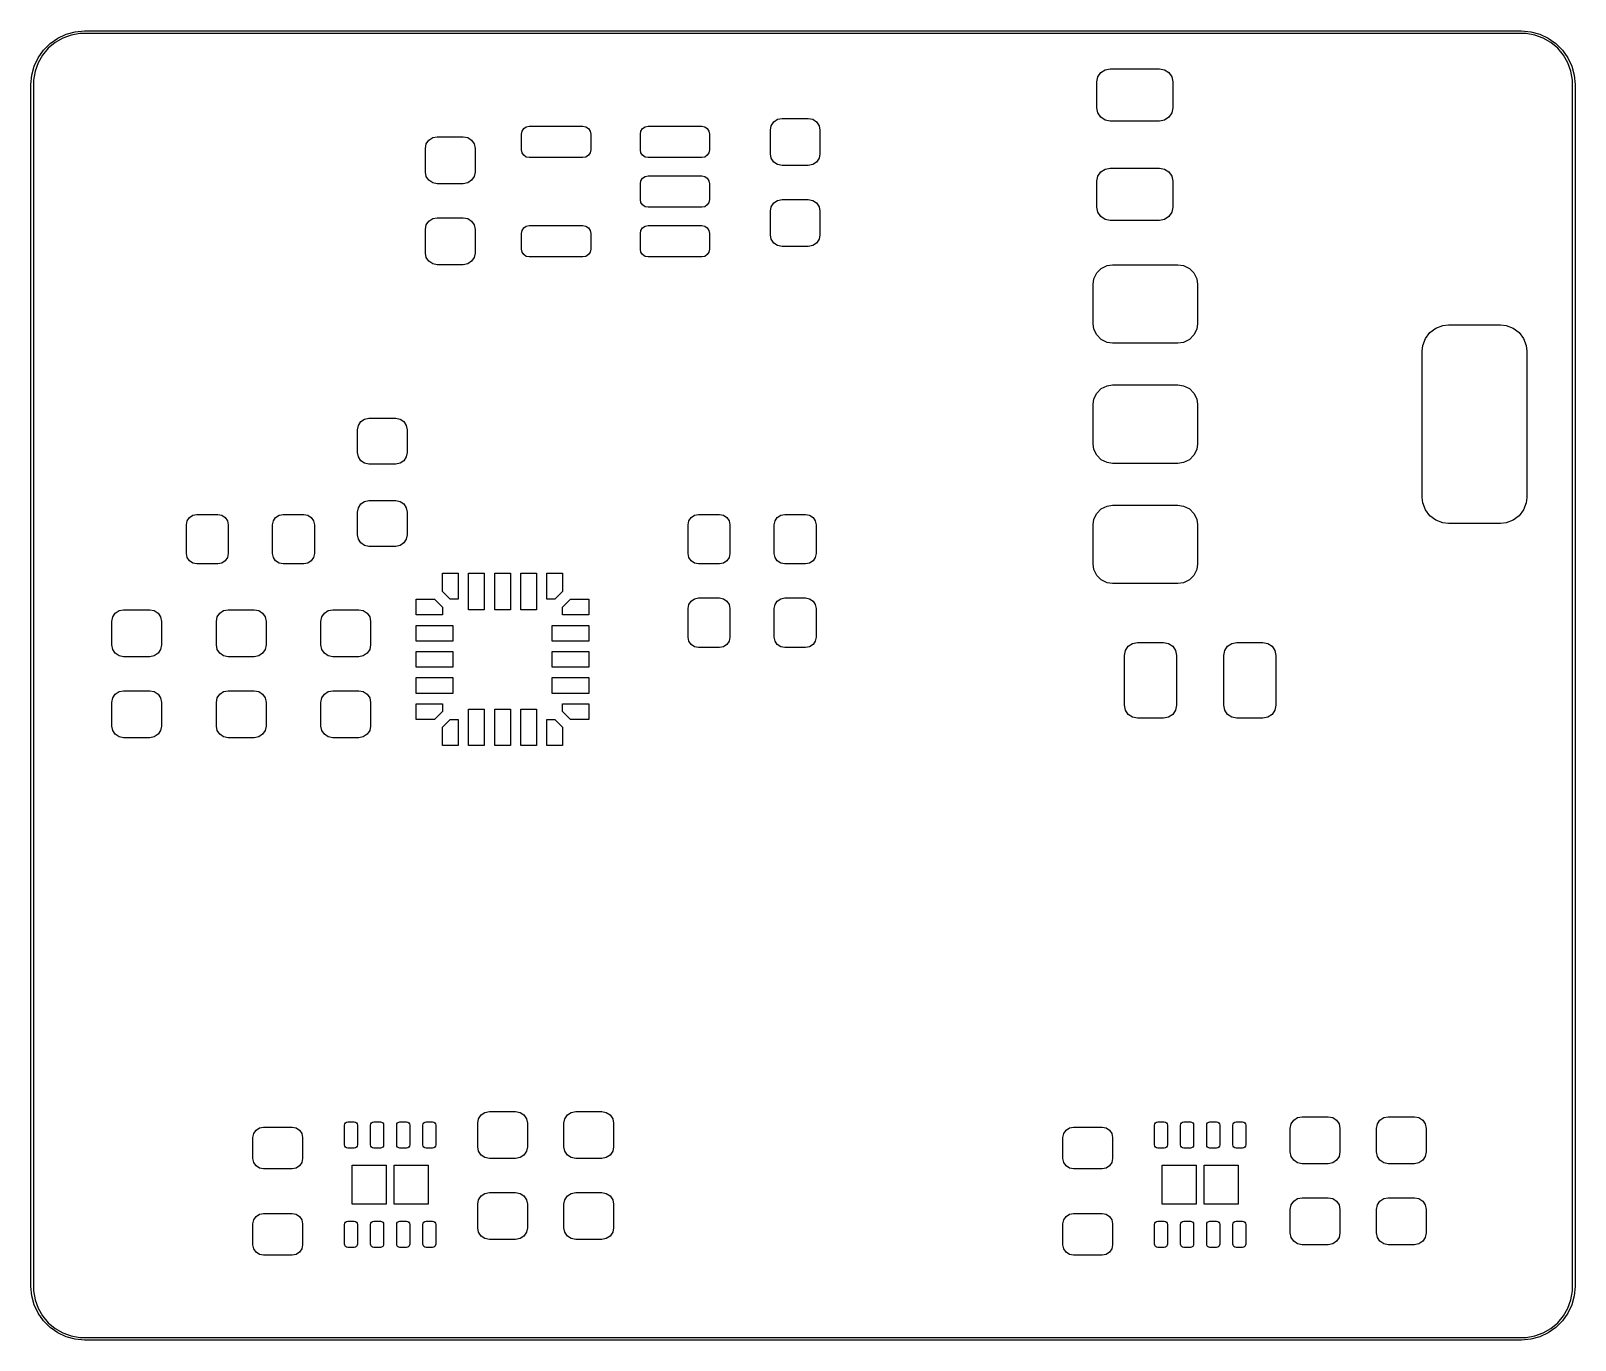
# Model space of a CAD drawing. Extents: x 120 to 149.5, y -100 to -75.
import ezdxf

# ---------------------------------------------------------------- set-up
doc = ezdxf.new("R2010")
doc.units = 0
doc.layers.add('BLACK', color=7, linetype='CONTINUOUS')

msp = doc.modelspace()

# ---------------------------------------------------------------- linework, layer by layer
at = {"layer": 'BLACK', "linetype": 'CONTINUOUS'}
for p, q in [((120.4875, -75.112324), (120.649429, -75.036815)), ((120.746688, -75.054625), (120.586373, -75.112975)), ((120.649429, -75.036815), (120.822011, -74.990572)), ((120.914699, -75.025), (120.746688, -75.054625)), ((120.822011, -74.990572), (121, -74.975)), ((121, -75.025), (120.914699, -75.025)), ((121, -74.975), (148.5, -74.975)), ((148.5, -75.025), (121, -75.025)), ((148.5, -74.975), (148.677989, -74.990572)), ((148.585301, -75.025), (148.5, -75.025)), ((148.753312, -75.054625), (148.585301, -75.025)), ((148.677989, -74.990572), (148.850571, -75.036815)), ((148.913627, -75.112975), (148.753312, -75.054625)), ((148.850571, -75.036815), (149.0125, -75.112324)), ((120.112324, -75.4875), (120.214804, -75.341143)), ((120.307938, -75.307938), (120.198276, -75.438627)), ((120.214804, -75.341143), (120.341143, -75.214804)), ((120.438627, -75.198276), (120.307938, -75.307938)), ((120.341143, -75.214804), (120.4875, -75.112324)), ((120.586373, -75.112975), (120.438627, -75.198276)), ((149.061373, -75.198276), (148.913627, -75.112975)), ((149.0125, -75.112324), (149.158857, -75.214804)), ((149.192062, -75.307938), (149.061373, -75.198276)), ((149.158857, -75.214804), (149.285196, -75.341143)), ((149.301724, -75.438627), (149.192062, -75.307938)), ((149.285196, -75.341143), (149.387676, -75.4875)), ((120.036815, -75.649429), (120.112324, -75.4875)), ((120.112975, -75.586373), (120.054625, -75.746688)), ((120.198276, -75.438627), (120.112975, -75.586373)), ((149.387025, -75.586373), (149.301724, -75.438627)), ((149.445375, -75.746688), (149.387025, -75.586373)), ((149.387676, -75.4875), (149.463185, -75.649429)), ((119.975, -76), (119.990572, -75.822011)), ((119.990572, -75.822011), (120.036815, -75.649429)), ((120.054625, -75.746688), (120.025, -75.914699)), ((120.025, -75.914699), (120.025, -76)), ((140.375, -75.95), (140.39403, -75.854329)), ((140.39403, -75.854329), (140.448223, -75.773223)), ((140.448223, -75.773223), (140.529329, -75.71903)), ((140.529329, -75.71903), (140.625, -75.7)), ((140.625, -75.7), (141.575, -75.7)), ((141.575, -75.7), (141.670671, -75.71903)), ((141.670671, -75.71903), (141.751777, -75.773223)), ((141.751777, -75.773223), (141.80597, -75.854329)), ((141.80597, -75.854329), (141.825, -75.95)), ((149.475, -75.914699), (149.445375, -75.746688)), ((149.463185, -75.649429), (149.509428, -75.822011)), ((149.475, -76), (149.475, -75.914699)), ((149.509428, -75.822011), (149.525, -76)), ((119.975, -99), (119.975, -76)), ((120.025, -76), (120.025, -99)), ((140.375, -76.45), (140.375, -75.95)), ((141.825, -75.95), (141.825, -76.45)), ((149.475, -99), (149.475, -76)), ((149.525, -76), (149.525, -99)), ((140.39403, -76.545671), (140.375, -76.45)), ((141.825, -76.45), (141.80597, -76.545671)), ((129.406434, -76.843934), (129.455097, -76.811418)), ((129.455097, -76.811418), (129.5125, -76.8)), ((129.5125, -76.8), (130.5375, -76.8)), ((130.5375, -76.8), (130.594903, -76.811418)), ((130.594903, -76.811418), (130.643566, -76.843934)), ((131.681434, -76.843934), (131.730097, -76.811418)), ((131.730097, -76.811418), (131.7875, -76.8)), ((131.7875, -76.8), (132.8125, -76.8)), ((132.8125, -76.8), (132.869903, -76.811418)), ((132.869903, -76.811418), (132.918566, -76.843934)), ((134.125, -76.875), (134.142127, -76.788896)), ((134.142127, -76.788896), (134.190901, -76.715901)), ((134.190901, -76.715901), (134.263896, -76.667127)), ((134.263896, -76.667127), (134.35, -76.65)), ((134.35, -76.65), (134.85, -76.65)), ((134.85, -76.65), (134.936104, -76.667127)), ((134.936104, -76.667127), (135.009099, -76.715901)), ((135.009099, -76.715901), (135.057873, -76.788896)), ((135.057873, -76.788896), (135.075, -76.875)), ((140.448223, -76.626777), (140.39403, -76.545671)), ((140.529329, -76.68097), (140.448223, -76.626777)), ((140.625, -76.7), (140.529329, -76.68097)), ((141.575, -76.7), (140.625, -76.7)), ((141.670671, -76.68097), (141.575, -76.7)), ((141.751777, -76.626777), (141.670671, -76.68097)), ((141.80597, -76.545671), (141.751777, -76.626777)), ((127.542127, -77.138896), (127.590901, -77.065901)), ((127.590901, -77.065901), (127.663896, -77.017127)), ((127.663896, -77.017127), (127.75, -77)), ((127.75, -77), (128.25, -77)), ((128.25, -77), (128.336104, -77.017127)), ((128.336104, -77.017127), (128.409099, -77.065901)), ((128.409099, -77.065901), (128.457873, -77.138896)), ((129.3625, -76.95), (129.373918, -76.892597)), ((129.3625, -77.25), (129.3625, -76.95)), ((129.373918, -76.892597), (129.406434, -76.843934)), ((130.643566, -76.843934), (130.676082, -76.892597)), ((130.676082, -76.892597), (130.6875, -76.95)), ((130.6875, -76.95), (130.6875, -77.25)), ((131.6375, -76.95), (131.648918, -76.892597)), ((131.6375, -77.25), (131.6375, -76.95)), ((131.648918, -76.892597), (131.681434, -76.843934)), ((132.918566, -76.843934), (132.951082, -76.892597)), ((132.951082, -76.892597), (132.9625, -76.95)), ((132.9625, -76.95), (132.9625, -77.25)), ((134.125, -77.325), (134.125, -76.875)), ((135.075, -76.875), (135.075, -77.325)), ((127.525, -77.225), (127.542127, -77.138896)), ((127.525, -77.675), (127.525, -77.225)), ((128.457873, -77.138896), (128.475, -77.225)), ((128.475, -77.225), (128.475, -77.675)), ((129.373918, -77.307403), (129.3625, -77.25)), ((129.406434, -77.356066), (129.373918, -77.307403)), ((129.455097, -77.388582), (129.406434, -77.356066)), ((129.5125, -77.4), (129.455097, -77.388582)), ((130.5375, -77.4), (129.5125, -77.4)), ((130.594903, -77.388582), (130.5375, -77.4)), ((130.643566, -77.356066), (130.594903, -77.388582)), ((130.676082, -77.307403), (130.643566, -77.356066)), ((130.6875, -77.25), (130.676082, -77.307403)), ((131.648918, -77.307403), (131.6375, -77.25)), ((131.681434, -77.356066), (131.648918, -77.307403)), ((131.730097, -77.388582), (131.681434, -77.356066)), ((131.7875, -77.4), (131.730097, -77.388582)), ((132.8125, -77.4), (131.7875, -77.4)), ((132.869903, -77.388582), (132.8125, -77.4)), ((132.918566, -77.356066), (132.869903, -77.388582)), ((132.951082, -77.307403), (132.918566, -77.356066)), ((132.9625, -77.25), (132.951082, -77.307403)), ((134.142127, -77.411104), (134.125, -77.325)), ((134.190901, -77.484099), (134.142127, -77.411104)), ((135.057873, -77.411104), (135.009099, -77.484099)), ((135.075, -77.325), (135.057873, -77.411104)), ((127.542127, -77.761104), (127.525, -77.675)), ((128.475, -77.675), (128.457873, -77.761104)), ((134.263896, -77.532873), (134.190901, -77.484099)), ((134.35, -77.55), (134.263896, -77.532873)), ((134.85, -77.55), (134.35, -77.55)), ((134.936104, -77.532873), (134.85, -77.55)), ((135.009099, -77.484099), (134.936104, -77.532873)), ((140.39403, -77.754329), (140.448223, -77.673223)), ((140.448223, -77.673223), (140.529329, -77.61903)), ((140.529329, -77.61903), (140.625, -77.6)), ((140.625, -77.6), (141.575, -77.6)), ((141.575, -77.6), (141.670671, -77.61903)), ((141.670671, -77.61903), (141.751777, -77.673223)), ((141.751777, -77.673223), (141.80597, -77.754329)), ((127.590901, -77.834099), (127.542127, -77.761104)), ((127.663896, -77.882873), (127.590901, -77.834099)), ((127.75, -77.9), (127.663896, -77.882873)), ((128.25, -77.9), (127.75, -77.9)), ((128.336104, -77.882873), (128.25, -77.9)), ((128.409099, -77.834099), (128.336104, -77.882873)), ((128.457873, -77.761104), (128.409099, -77.834099)), ((131.6375, -77.9), (131.648918, -77.842597)), ((131.6375, -78.2), (131.6375, -77.9)), ((131.648918, -77.842597), (131.681434, -77.793934)), ((131.681434, -77.793934), (131.730097, -77.761418)), ((131.730097, -77.761418), (131.7875, -77.75)), ((131.7875, -77.75), (132.8125, -77.75)), ((132.8125, -77.75), (132.869903, -77.761418)), ((132.869903, -77.761418), (132.918566, -77.793934)), ((132.918566, -77.793934), (132.951082, -77.842597)), ((132.951082, -77.842597), (132.9625, -77.9)), ((132.9625, -77.9), (132.9625, -78.2)), ((140.375, -77.85), (140.39403, -77.754329)), ((140.375, -78.35), (140.375, -77.85)), ((141.80597, -77.754329), (141.825, -77.85)), ((141.825, -77.85), (141.825, -78.35)), ((131.648918, -78.257403), (131.6375, -78.2)), ((131.681434, -78.306066), (131.648918, -78.257403)), ((131.730097, -78.338582), (131.681434, -78.306066)), ((132.918566, -78.306066), (132.869903, -78.338582)), ((132.951082, -78.257403), (132.918566, -78.306066)), ((132.9625, -78.2), (132.951082, -78.257403)), ((134.142127, -78.338896), (134.190901, -78.265901)), ((134.190901, -78.265901), (134.263896, -78.217127)), ((134.263896, -78.217127), (134.35, -78.2)), ((134.35, -78.2), (134.85, -78.2)), ((134.85, -78.2), (134.936104, -78.217127)), ((134.936104, -78.217127), (135.009099, -78.265901)), ((135.009099, -78.265901), (135.057873, -78.338896)), ((127.590901, -78.615901), (127.663896, -78.567127)), ((127.663896, -78.567127), (127.75, -78.55)), ((127.75, -78.55), (128.25, -78.55)), ((128.25, -78.55), (128.336104, -78.567127)), ((128.336104, -78.567127), (128.409099, -78.615901)), ((131.7875, -78.35), (131.730097, -78.338582)), ((132.8125, -78.35), (131.7875, -78.35)), ((132.869903, -78.338582), (132.8125, -78.35)), ((134.125, -78.425), (134.142127, -78.338896)), ((134.125, -78.875), (134.125, -78.425)), ((135.057873, -78.338896), (135.075, -78.425)), ((135.075, -78.425), (135.075, -78.875)), ((140.39403, -78.445671), (140.375, -78.35)), ((140.448223, -78.526777), (140.39403, -78.445671)), ((140.529329, -78.58097), (140.448223, -78.526777)), ((140.625, -78.6), (140.529329, -78.58097)), ((141.575, -78.6), (140.625, -78.6)), ((141.670671, -78.58097), (141.575, -78.6)), ((141.751777, -78.526777), (141.670671, -78.58097)), ((141.80597, -78.445671), (141.751777, -78.526777)), ((141.825, -78.35), (141.80597, -78.445671)), ((127.525, -78.775), (127.542127, -78.688896)), ((127.525, -79.225), (127.525, -78.775)), ((127.542127, -78.688896), (127.590901, -78.615901)), ((128.409099, -78.615901), (128.457873, -78.688896)), ((128.457873, -78.688896), (128.475, -78.775)), ((128.475, -78.775), (128.475, -79.225)), ((129.3625, -78.85), (129.373918, -78.792597)), ((129.3625, -79.15), (129.3625, -78.85)), ((129.373918, -78.792597), (129.406434, -78.743934)), ((129.406434, -78.743934), (129.455097, -78.711418)), ((129.455097, -78.711418), (129.5125, -78.7)), ((129.5125, -78.7), (130.5375, -78.7)), ((130.5375, -78.7), (130.594903, -78.711418)), ((130.594903, -78.711418), (130.643566, -78.743934)), ((130.643566, -78.743934), (130.676082, -78.792597)), ((130.676082, -78.792597), (130.6875, -78.85)), ((130.6875, -78.85), (130.6875, -79.15)), ((131.6375, -78.85), (131.648918, -78.792597)), ((131.6375, -79.15), (131.6375, -78.85)), ((131.648918, -78.792597), (131.681434, -78.743934)), ((131.681434, -78.743934), (131.730097, -78.711418)), ((131.730097, -78.711418), (131.7875, -78.7)), ((131.7875, -78.7), (132.8125, -78.7)), ((132.8125, -78.7), (132.869903, -78.711418)), ((132.869903, -78.711418), (132.918566, -78.743934)), ((132.918566, -78.743934), (132.951082, -78.792597)), ((132.951082, -78.792597), (132.9625, -78.85)), ((132.9625, -78.85), (132.9625, -79.15)), ((134.142127, -78.961104), (134.125, -78.875)), ((135.075, -78.875), (135.057873, -78.961104)), ((129.373918, -79.207403), (129.3625, -79.15)), ((130.6875, -79.15), (130.676082, -79.207403)), ((131.648918, -79.207403), (131.6375, -79.15)), ((132.9625, -79.15), (132.951082, -79.207403)), ((134.190901, -79.034099), (134.142127, -78.961104)), ((134.263896, -79.082873), (134.190901, -79.034099)), ((134.35, -79.1), (134.263896, -79.082873)), ((134.85, -79.1), (134.35, -79.1)), ((134.936104, -79.082873), (134.85, -79.1)), ((135.009099, -79.034099), (134.936104, -79.082873)), ((135.057873, -78.961104), (135.009099, -79.034099)), ((127.542127, -79.311104), (127.525, -79.225)), ((127.590901, -79.384099), (127.542127, -79.311104)), ((127.663896, -79.432873), (127.590901, -79.384099)), ((127.75, -79.45), (127.663896, -79.432873)), ((128.25, -79.45), (127.75, -79.45)), ((128.336104, -79.432873), (128.25, -79.45)), ((128.409099, -79.384099), (128.336104, -79.432873)), ((128.457873, -79.311104), (128.409099, -79.384099)), ((128.475, -79.225), (128.457873, -79.311104)), ((129.406434, -79.256066), (129.373918, -79.207403)), ((129.455097, -79.288582), (129.406434, -79.256066)), ((129.5125, -79.3), (129.455097, -79.288582)), ((130.5375, -79.3), (129.5125, -79.3)), ((130.594903, -79.288582), (130.5375, -79.3)), ((130.643566, -79.256066), (130.594903, -79.288582)), ((130.676082, -79.207403), (130.643566, -79.256066)), ((131.681434, -79.256066), (131.648918, -79.207403)), ((131.730097, -79.288582), (131.681434, -79.256066)), ((131.7875, -79.3), (131.730097, -79.288582)), ((132.8125, -79.3), (131.7875, -79.3)), ((132.869903, -79.288582), (132.8125, -79.3)), ((132.918566, -79.256066), (132.869903, -79.288582)), ((132.951082, -79.207403), (132.918566, -79.256066)), ((140.457096, -79.519807), (140.567999, -79.46559)), ((140.567999, -79.46559), (140.675, -79.45)), ((140.675, -79.45), (141.925, -79.45)), ((141.925, -79.45), (142.032001, -79.46559)), ((142.032001, -79.46559), (142.142904, -79.519807)), ((140.3, -79.825), (140.31559, -79.717999)), ((140.31559, -79.717999), (140.369807, -79.607096)), ((140.369807, -79.607096), (140.457096, -79.519807)), ((142.142904, -79.519807), (142.230193, -79.607096)), ((142.230193, -79.607096), (142.28441, -79.717999)), ((142.28441, -79.717999), (142.3, -79.825)), ((140.3, -80.575), (140.3, -79.825)), ((142.3, -79.825), (142.3, -80.575)), ((140.31559, -80.682001), (140.3, -80.575)), ((142.3, -80.575), (142.28441, -80.682001)), ((146.746447, -80.746447), (146.860376, -80.661161)), ((146.860376, -80.661161), (146.993717, -80.611427)), ((146.993717, -80.611427), (147.1, -80.6)), ((147.1, -80.6), (148.1, -80.6)), ((148.1, -80.6), (148.206283, -80.611427)), ((148.206283, -80.611427), (148.339624, -80.661161)), ((148.339624, -80.661161), (148.453553, -80.746447)), ((140.369807, -80.792904), (140.31559, -80.682001)), ((140.457096, -80.880193), (140.369807, -80.792904)), ((140.567999, -80.93441), (140.457096, -80.880193)), ((140.675, -80.95), (140.567999, -80.93441)), ((141.925, -80.95), (140.675, -80.95)), ((142.032001, -80.93441), (141.925, -80.95)), ((142.142904, -80.880193), (142.032001, -80.93441)), ((142.230193, -80.792904), (142.142904, -80.880193)), ((142.28441, -80.682001), (142.230193, -80.792904)), ((146.611427, -80.993717), (146.661161, -80.860376)), ((146.661161, -80.860376), (146.746447, -80.746447)), ((148.453553, -80.746447), (148.538839, -80.860376)), ((148.538839, -80.860376), (148.588573, -80.993717)), ((146.6, -81.1), (146.611427, -80.993717)), ((146.6, -83.9), (146.6, -81.1)), ((148.588573, -80.993717), (148.6, -81.1)), ((148.6, -81.1), (148.6, -83.9)), ((140.369807, -81.907096), (140.457096, -81.819807)), ((140.457096, -81.819807), (140.567999, -81.76559)), ((140.567999, -81.76559), (140.675, -81.75)), ((140.675, -81.75), (141.925, -81.75)), ((141.925, -81.75), (142.032001, -81.76559)), ((142.032001, -81.76559), (142.142904, -81.819807)), ((142.142904, -81.819807), (142.230193, -81.907096)), ((140.3, -82.125), (140.31559, -82.017999)), ((140.3, -82.875), (140.3, -82.125)), ((140.31559, -82.017999), (140.369807, -81.907096)), ((142.230193, -81.907096), (142.28441, -82.017999)), ((142.28441, -82.017999), (142.3, -82.125)), ((142.3, -82.125), (142.3, -82.875)), ((126.28907, -82.451568), (126.360038, -82.404149)), ((126.360038, -82.404149), (126.44375, -82.387498)), ((126.44375, -82.387498), (126.95625, -82.387498)), ((126.95625, -82.387498), (127.039962, -82.404149)), ((127.039962, -82.404149), (127.11093, -82.451568)), ((126.225, -82.606248), (126.241651, -82.522536)), ((126.225, -83.043748), (126.225, -82.606248)), ((126.241651, -82.522536), (126.28907, -82.451568)), ((127.11093, -82.451568), (127.158349, -82.522536)), ((127.158349, -82.522536), (127.175, -82.606248)), ((127.175, -82.606248), (127.175, -83.043748)), ((140.31559, -82.982001), (140.3, -82.875)), ((140.369807, -83.092904), (140.31559, -82.982001)), ((142.28441, -82.982001), (142.230193, -83.092904)), ((142.3, -82.875), (142.28441, -82.982001)), ((126.241651, -83.12746), (126.225, -83.043748)), ((126.28907, -83.198428), (126.241651, -83.12746)), ((126.360038, -83.245847), (126.28907, -83.198428)), ((126.44375, -83.262498), (126.360038, -83.245847)), ((126.95625, -83.262498), (126.44375, -83.262498)), ((127.039962, -83.245847), (126.95625, -83.262498)), ((127.11093, -83.198428), (127.039962, -83.245847)), ((127.158349, -83.12746), (127.11093, -83.198428)), ((127.175, -83.043748), (127.158349, -83.12746)), ((140.457096, -83.180193), (140.369807, -83.092904)), ((140.567999, -83.23441), (140.457096, -83.180193)), ((140.675, -83.25), (140.567999, -83.23441)), ((141.925, -83.25), (140.675, -83.25)), ((142.032001, -83.23441), (141.925, -83.25)), ((142.142904, -83.180193), (142.032001, -83.23441)), ((142.230193, -83.092904), (142.142904, -83.180193)), ((146.611427, -84.006283), (146.6, -83.9)), ((148.6, -83.9), (148.588573, -84.006283)), ((126.225, -84.18125), (126.241651, -84.097538)), ((126.225, -84.61875), (126.225, -84.18125)), ((126.241651, -84.097538), (126.28907, -84.02657)), ((126.28907, -84.02657), (126.360038, -83.979151)), ((126.360038, -83.979151), (126.44375, -83.9625)), ((126.44375, -83.9625), (126.95625, -83.9625)), ((126.95625, -83.9625), (127.039962, -83.979151)), ((127.039962, -83.979151), (127.11093, -84.02657)), ((127.11093, -84.02657), (127.158349, -84.097538)), ((127.158349, -84.097538), (127.175, -84.18125)), ((127.175, -84.18125), (127.175, -84.61875)), ((140.31559, -84.317999), (140.369807, -84.207096)), ((140.369807, -84.207096), (140.457096, -84.119807)), ((140.457096, -84.119807), (140.567999, -84.06559)), ((140.567999, -84.06559), (140.675, -84.05)), ((140.675, -84.05), (141.925, -84.05)), ((141.925, -84.05), (142.032001, -84.06559)), ((142.032001, -84.06559), (142.142904, -84.119807)), ((142.142904, -84.119807), (142.230193, -84.207096)), ((142.230193, -84.207096), (142.28441, -84.317999)), ((146.661161, -84.139624), (146.611427, -84.006283)), ((146.746447, -84.253553), (146.661161, -84.139624)), ((148.538839, -84.139624), (148.453553, -84.253553)), ((148.588573, -84.006283), (148.538839, -84.139624)), ((122.95, -84.425), (122.965224, -84.348463)), ((122.95, -84.975), (122.95, -84.425)), ((122.965224, -84.348463), (123.008579, -84.283579)), ((123.008579, -84.283579), (123.073463, -84.240224)), ((123.073463, -84.240224), (123.15, -84.225)), ((123.15, -84.225), (123.55, -84.225)), ((123.55, -84.225), (123.626537, -84.240224)), ((123.626537, -84.240224), (123.691421, -84.283579)), ((123.691421, -84.283579), (123.734776, -84.348463)), ((123.734776, -84.348463), (123.75, -84.425)), ((123.75, -84.425), (123.75, -84.975)), ((124.6, -84.425), (124.615224, -84.348463)), ((124.6, -84.975), (124.6, -84.425)), ((124.615224, -84.348463), (124.658579, -84.283579)), ((124.658579, -84.283579), (124.723463, -84.240224)), ((124.723463, -84.240224), (124.8, -84.225)), ((124.8, -84.225), (125.2, -84.225)), ((125.2, -84.225), (125.276537, -84.240224)), ((125.276537, -84.240224), (125.341421, -84.283579)), ((125.341421, -84.283579), (125.384776, -84.348463)), ((125.384776, -84.348463), (125.4, -84.425)), ((125.4, -84.425), (125.4, -84.975)), ((132.55, -84.425), (132.565224, -84.348463)), ((132.55, -84.975), (132.55, -84.425)), ((132.565224, -84.348463), (132.608579, -84.283579)), ((132.608579, -84.283579), (132.673463, -84.240224)), ((132.673463, -84.240224), (132.75, -84.225)), ((132.75, -84.225), (133.15, -84.225)), ((133.15, -84.225), (133.226537, -84.240224)), ((133.226537, -84.240224), (133.291421, -84.283579)), ((133.291421, -84.283579), (133.334776, -84.348463)), ((133.334776, -84.348463), (133.35, -84.425)), ((133.35, -84.425), (133.35, -84.975)), ((134.2, -84.425), (134.215224, -84.348463)), ((134.2, -84.975), (134.2, -84.425)), ((134.215224, -84.348463), (134.258579, -84.283579)), ((134.258579, -84.283579), (134.323463, -84.240224)), ((134.323463, -84.240224), (134.4, -84.225)), ((134.4, -84.225), (134.8, -84.225)), ((134.8, -84.225), (134.876537, -84.240224)), ((134.876537, -84.240224), (134.941421, -84.283579)), ((134.941421, -84.283579), (134.984776, -84.348463)), ((134.984776, -84.348463), (135, -84.425)), ((135, -84.425), (135, -84.975)), ((140.3, -84.425), (140.31559, -84.317999)), ((140.3, -85.175), (140.3, -84.425)), ((142.28441, -84.317999), (142.3, -84.425)), ((142.3, -84.425), (142.3, -85.175)), ((146.860376, -84.338839), (146.746447, -84.253553)), ((146.993717, -84.388573), (146.860376, -84.338839)), ((147.1, -84.4), (146.993717, -84.388573)), ((148.1, -84.4), (147.1, -84.4)), ((148.206283, -84.388573), (148.1, -84.4)), ((148.339624, -84.338839), (148.206283, -84.388573)), ((148.453553, -84.253553), (148.339624, -84.338839)), ((126.241651, -84.702462), (126.225, -84.61875)), ((126.28907, -84.77343), (126.241651, -84.702462)), ((126.360038, -84.820849), (126.28907, -84.77343)), ((127.11093, -84.77343), (127.039962, -84.820849)), ((127.158349, -84.702462), (127.11093, -84.77343)), ((127.175, -84.61875), (127.158349, -84.702462)), ((122.965224, -85.051537), (122.95, -84.975)), ((123.008579, -85.116421), (122.965224, -85.051537)), ((123.734776, -85.051537), (123.691421, -85.116421)), ((123.75, -84.975), (123.734776, -85.051537)), ((124.615224, -85.051537), (124.6, -84.975)), ((124.658579, -85.116421), (124.615224, -85.051537)), ((125.384776, -85.051537), (125.341421, -85.116421)), ((125.4, -84.975), (125.384776, -85.051537)), ((126.44375, -84.8375), (126.360038, -84.820849)), ((126.95625, -84.8375), (126.44375, -84.8375)), ((127.039962, -84.820849), (126.95625, -84.8375)), ((132.565224, -85.051537), (132.55, -84.975)), ((132.608579, -85.116421), (132.565224, -85.051537)), ((133.334776, -85.051537), (133.291421, -85.116421)), ((133.35, -84.975), (133.334776, -85.051537)), ((134.215224, -85.051537), (134.2, -84.975)), ((134.258579, -85.116421), (134.215224, -85.051537)), ((134.984776, -85.051537), (134.941421, -85.116421)), ((135, -84.975), (134.984776, -85.051537)), ((123.073463, -85.159776), (123.008579, -85.116421)), ((123.15, -85.175), (123.073463, -85.159776)), ((123.55, -85.175), (123.15, -85.175)), ((123.626537, -85.159776), (123.55, -85.175)), ((123.691421, -85.116421), (123.626537, -85.159776)), ((124.723463, -85.159776), (124.658579, -85.116421)), ((124.8, -85.175), (124.723463, -85.159776)), ((125.2, -85.175), (124.8, -85.175)), ((125.276537, -85.159776), (125.2, -85.175)), ((125.341421, -85.116421), (125.276537, -85.159776)), ((127.85, -85.7), (127.85, -85.35)), ((127.85, -85.35), (128.15, -85.35)), ((128.15, -85.35), (128.15, -85.7)), ((128.35, -86.05), (128.35, -85.35)), ((128.35, -85.35), (128.65, -85.35)), ((128.65, -85.35), (128.65, -86.05)), ((128.85, -86.05), (128.85, -85.35)), ((128.85, -85.35), (129.15, -85.35)), ((129.15, -85.35), (129.15, -86.05)), ((129.35, -86.05), (129.35, -85.35)), ((129.35, -85.35), (129.65, -85.35)), ((129.65, -85.35), (129.65, -86.05)), ((129.85, -85.7), (129.85, -85.35)), ((129.85, -85.35), (130.15, -85.35)), ((130.15, -85.35), (130.15, -85.7)), ((132.673463, -85.159776), (132.608579, -85.116421)), ((132.75, -85.175), (132.673463, -85.159776)), ((133.15, -85.175), (132.75, -85.175)), ((133.226537, -85.159776), (133.15, -85.175)), ((133.291421, -85.116421), (133.226537, -85.159776)), ((134.323463, -85.159776), (134.258579, -85.116421)), ((134.4, -85.175), (134.323463, -85.159776)), ((134.8, -85.175), (134.4, -85.175)), ((134.876537, -85.159776), (134.8, -85.175)), ((134.941421, -85.116421), (134.876537, -85.159776)), ((140.31559, -85.282001), (140.3, -85.175)), ((140.369807, -85.392904), (140.31559, -85.282001)), ((140.457096, -85.480193), (140.369807, -85.392904)), ((142.230193, -85.392904), (142.142904, -85.480193)), ((142.28441, -85.282001), (142.230193, -85.392904)), ((142.3, -85.175), (142.28441, -85.282001)), ((140.567999, -85.53441), (140.457096, -85.480193)), ((140.675, -85.55), (140.567999, -85.53441)), ((141.925, -85.55), (140.675, -85.55)), ((142.032001, -85.53441), (141.925, -85.55)), ((142.142904, -85.480193), (142.032001, -85.53441)), ((127.35, -86.15), (127.35, -85.85)), ((127.35, -85.85), (127.7, -85.85)), ((127.7, -85.85), (127.85, -86)), ((128, -85.85), (127.85, -85.7)), ((128.15, -85.85), (128, -85.85)), ((128.15, -85.7), (128.15, -85.85)), ((129.85, -85.85), (129.85, -85.7)), ((130, -85.85), (129.85, -85.85)), ((130.15, -85.7), (130, -85.85)), ((130.15, -86), (130.3, -85.85)), ((130.3, -85.85), (130.65, -85.85)), ((130.65, -85.85), (130.65, -86.15)), ((132.55, -86.025), (132.565224, -85.948463)), ((132.565224, -85.948463), (132.608579, -85.883579)), ((132.608579, -85.883579), (132.673463, -85.840224)), ((132.673463, -85.840224), (132.75, -85.825)), ((132.75, -85.825), (133.15, -85.825)), ((133.15, -85.825), (133.226537, -85.840224)), ((133.226537, -85.840224), (133.291421, -85.883579)), ((133.291421, -85.883579), (133.334776, -85.948463)), ((133.334776, -85.948463), (133.35, -86.025)), ((134.2, -86.025), (134.215224, -85.948463)), ((134.215224, -85.948463), (134.258579, -85.883579)), ((134.258579, -85.883579), (134.323463, -85.840224)), ((134.323463, -85.840224), (134.4, -85.825)), ((134.4, -85.825), (134.8, -85.825)), ((134.8, -85.825), (134.876537, -85.840224)), ((134.876537, -85.840224), (134.941421, -85.883579)), ((134.941421, -85.883579), (134.984776, -85.948463)), ((134.984776, -85.948463), (135, -86.025)), ((121.525, -86.275), (121.542127, -86.188896)), ((121.525, -86.725), (121.525, -86.275)), ((121.542127, -86.188896), (121.590901, -86.115901)), ((121.590901, -86.115901), (121.663896, -86.067127)), ((121.663896, -86.067127), (121.75, -86.05)), ((121.75, -86.05), (122.25, -86.05)), ((122.25, -86.05), (122.336104, -86.067127)), ((122.336104, -86.067127), (122.409099, -86.115901)), ((122.409099, -86.115901), (122.457873, -86.188896)), ((122.457873, -86.188896), (122.475, -86.275)), ((122.475, -86.275), (122.475, -86.725)), ((123.525, -86.275), (123.542127, -86.188896)), ((123.525, -86.725), (123.525, -86.275)), ((123.542127, -86.188896), (123.590901, -86.115901)), ((123.590901, -86.115901), (123.663896, -86.067127)), ((123.663896, -86.067127), (123.75, -86.05)), ((123.75, -86.05), (124.25, -86.05)), ((124.25, -86.05), (124.336104, -86.067127)), ((124.336104, -86.067127), (124.409099, -86.115901)), ((124.409099, -86.115901), (124.457873, -86.188896)), ((124.457873, -86.188896), (124.475, -86.275)), ((124.475, -86.275), (124.475, -86.725)), ((125.525, -86.275), (125.542127, -86.188896)), ((125.525, -86.725), (125.525, -86.275)), ((125.542127, -86.188896), (125.590901, -86.115901)), ((125.590901, -86.115901), (125.663896, -86.067127)), ((125.663896, -86.067127), (125.75, -86.05)), ((125.75, -86.05), (126.25, -86.05)), ((126.25, -86.05), (126.336104, -86.067127)), ((126.336104, -86.067127), (126.409099, -86.115901)), ((126.409099, -86.115901), (126.457873, -86.188896)), ((126.457873, -86.188896), (126.475, -86.275)), ((126.475, -86.275), (126.475, -86.725)), ((127.7, -86.15), (127.35, -86.15)), ((127.85, -86.15), (127.7, -86.15)), ((127.85, -86), (127.85, -86.15)), ((128.65, -86.05), (128.35, -86.05)), ((129.15, -86.05), (128.85, -86.05)), ((129.65, -86.05), (129.35, -86.05)), ((130.15, -86.15), (130.15, -86)), ((130.3, -86.15), (130.15, -86.15)), ((130.65, -86.15), (130.3, -86.15)), ((132.55, -86.575), (132.55, -86.025)), ((133.35, -86.025), (133.35, -86.575)), ((134.2, -86.575), (134.2, -86.025)), ((135, -86.025), (135, -86.575)), ((127.35, -86.65), (127.35, -86.35)), ((127.35, -86.35), (128.05, -86.35)), ((128.05, -86.35), (128.05, -86.65)), ((129.95, -86.65), (129.95, -86.35)), ((129.95, -86.35), (130.65, -86.35)), ((130.65, -86.35), (130.65, -86.65)), ((132.565224, -86.651537), (132.55, -86.575)), ((133.35, -86.575), (133.334776, -86.651537)), ((134.215224, -86.651537), (134.2, -86.575)), ((135, -86.575), (134.984776, -86.651537)), ((121.542127, -86.811104), (121.525, -86.725)), ((121.590901, -86.884099), (121.542127, -86.811104)), ((122.457873, -86.811104), (122.409099, -86.884099)), ((122.475, -86.725), (122.457873, -86.811104)), ((123.542127, -86.811104), (123.525, -86.725)), ((123.590901, -86.884099), (123.542127, -86.811104)), ((124.457873, -86.811104), (124.409099, -86.884099)), ((124.475, -86.725), (124.457873, -86.811104)), ((125.542127, -86.811104), (125.525, -86.725)), ((125.590901, -86.884099), (125.542127, -86.811104)), ((126.457873, -86.811104), (126.409099, -86.884099)), ((126.475, -86.725), (126.457873, -86.811104)), ((128.05, -86.65), (127.35, -86.65)), ((127.35, -87.15), (127.35, -86.85)), ((127.35, -86.85), (128.05, -86.85)), ((128.05, -86.85), (128.05, -87.15)), ((130.65, -86.65), (129.95, -86.65)), ((129.95, -87.15), (129.95, -86.85)), ((129.95, -86.85), (130.65, -86.85)), ((130.65, -86.85), (130.65, -87.15)), ((132.608579, -86.716421), (132.565224, -86.651537)), ((132.673463, -86.759776), (132.608579, -86.716421)), ((132.75, -86.775), (132.673463, -86.759776)), ((133.15, -86.775), (132.75, -86.775)), ((133.226537, -86.759776), (133.15, -86.775)), ((133.291421, -86.716421), (133.226537, -86.759776)), ((133.334776, -86.651537), (133.291421, -86.716421)), ((134.258579, -86.716421), (134.215224, -86.651537)), ((134.323463, -86.759776), (134.258579, -86.716421)), ((134.4, -86.775), (134.323463, -86.759776)), ((134.8, -86.775), (134.4, -86.775)), ((134.876537, -86.759776), (134.8, -86.775)), ((134.941421, -86.716421), (134.876537, -86.759776)), ((134.984776, -86.651537), (134.941421, -86.716421)), ((140.9, -86.925), (140.91903, -86.829329)), ((140.91903, -86.829329), (140.973223, -86.748223)), ((140.973223, -86.748223), (141.054329, -86.69403)), ((141.054329, -86.69403), (141.15, -86.675)), ((141.15, -86.675), (141.65, -86.675)), ((141.65, -86.675), (141.745671, -86.69403)), ((141.745671, -86.69403), (141.826777, -86.748223)), ((141.826777, -86.748223), (141.88097, -86.829329)), ((141.88097, -86.829329), (141.9, -86.925)), ((142.8, -86.925), (142.81903, -86.829329)), ((142.81903, -86.829329), (142.873223, -86.748223)), ((142.873223, -86.748223), (142.954329, -86.69403)), ((142.954329, -86.69403), (143.05, -86.675)), ((143.05, -86.675), (143.55, -86.675)), ((143.55, -86.675), (143.645671, -86.69403)), ((143.645671, -86.69403), (143.726777, -86.748223)), ((143.726777, -86.748223), (143.78097, -86.829329)), ((143.78097, -86.829329), (143.8, -86.925)), ((121.663896, -86.932873), (121.590901, -86.884099)), ((121.75, -86.95), (121.663896, -86.932873)), ((122.25, -86.95), (121.75, -86.95)), ((122.336104, -86.932873), (122.25, -86.95)), ((122.409099, -86.884099), (122.336104, -86.932873)), ((123.663896, -86.932873), (123.590901, -86.884099)), ((123.75, -86.95), (123.663896, -86.932873)), ((124.25, -86.95), (123.75, -86.95)), ((124.336104, -86.932873), (124.25, -86.95)), ((124.409099, -86.884099), (124.336104, -86.932873)), ((125.663896, -86.932873), (125.590901, -86.884099)), ((125.75, -86.95), (125.663896, -86.932873)), ((126.25, -86.95), (125.75, -86.95)), ((126.336104, -86.932873), (126.25, -86.95)), ((126.409099, -86.884099), (126.336104, -86.932873)), ((128.05, -87.15), (127.35, -87.15)), ((130.65, -87.15), (129.95, -87.15)), ((140.9, -87.875), (140.9, -86.925)), ((141.9, -86.925), (141.9, -87.875)), ((142.8, -87.875), (142.8, -86.925)), ((143.8, -86.925), (143.8, -87.875)), ((127.35, -87.65), (127.35, -87.35)), ((127.35, -87.35), (128.05, -87.35)), ((128.05, -87.35), (128.05, -87.65)), ((129.95, -87.65), (129.95, -87.35)), ((129.95, -87.35), (130.65, -87.35)), ((130.65, -87.35), (130.65, -87.65)), ((121.525, -87.825), (121.542127, -87.738896)), ((121.542127, -87.738896), (121.590901, -87.665901)), ((121.590901, -87.665901), (121.663896, -87.617127)), ((121.663896, -87.617127), (121.75, -87.6)), ((121.75, -87.6), (122.25, -87.6)), ((122.25, -87.6), (122.336104, -87.617127)), ((122.336104, -87.617127), (122.409099, -87.665901)), ((122.409099, -87.665901), (122.457873, -87.738896)), ((122.457873, -87.738896), (122.475, -87.825)), ((123.525, -87.825), (123.542127, -87.738896)), ((123.542127, -87.738896), (123.590901, -87.665901)), ((123.590901, -87.665901), (123.663896, -87.617127)), ((123.663896, -87.617127), (123.75, -87.6)), ((123.75, -87.6), (124.25, -87.6)), ((124.25, -87.6), (124.336104, -87.617127)), ((124.336104, -87.617127), (124.409099, -87.665901)), ((124.409099, -87.665901), (124.457873, -87.738896)), ((124.457873, -87.738896), (124.475, -87.825)), ((125.525, -87.825), (125.542127, -87.738896)), ((125.542127, -87.738896), (125.590901, -87.665901)), ((125.590901, -87.665901), (125.663896, -87.617127)), ((125.663896, -87.617127), (125.75, -87.6)), ((125.75, -87.6), (126.25, -87.6)), ((126.25, -87.6), (126.336104, -87.617127)), ((126.336104, -87.617127), (126.409099, -87.665901)), ((126.409099, -87.665901), (126.457873, -87.738896)), ((126.457873, -87.738896), (126.475, -87.825)), ((128.05, -87.65), (127.35, -87.65)), ((130.65, -87.65), (129.95, -87.65)), ((121.525, -88.275), (121.525, -87.825)), ((122.475, -87.825), (122.475, -88.275)), ((123.525, -88.275), (123.525, -87.825)), ((124.475, -87.825), (124.475, -88.275)), ((125.525, -88.275), (125.525, -87.825)), ((126.475, -87.825), (126.475, -88.275)), ((127.35, -88.15), (127.35, -87.85)), ((127.35, -87.85), (127.7, -87.85)), ((127.7, -87.85), (127.85, -87.85)), ((127.85, -88), (127.7, -88.15)), ((127.85, -87.85), (127.85, -88)), ((128.35, -88.65), (128.35, -87.95)), ((128.35, -87.95), (128.65, -87.95)), ((128.65, -87.95), (128.65, -88.65)), ((128.85, -88.65), (128.85, -87.95)), ((128.85, -87.95), (129.15, -87.95)), ((129.15, -87.95), (129.15, -88.65)), ((129.35, -88.65), (129.35, -87.95)), ((129.35, -87.95), (129.65, -87.95)), ((129.65, -87.95), (129.65, -88.65)), ((130.15, -88), (130.15, -87.85)), ((130.15, -87.85), (130.3, -87.85)), ((130.3, -88.15), (130.15, -88)), ((130.3, -87.85), (130.65, -87.85)), ((130.65, -87.85), (130.65, -88.15)), ((140.91903, -87.970671), (140.9, -87.875)), ((140.973223, -88.051777), (140.91903, -87.970671)), ((141.054329, -88.10597), (140.973223, -88.051777)), ((141.826777, -88.051777), (141.745671, -88.10597)), ((141.88097, -87.970671), (141.826777, -88.051777)), ((141.9, -87.875), (141.88097, -87.970671)), ((142.81903, -87.970671), (142.8, -87.875)), ((142.873223, -88.051777), (142.81903, -87.970671)), ((142.954329, -88.10597), (142.873223, -88.051777)), ((143.726777, -88.051777), (143.645671, -88.10597)), ((143.78097, -87.970671), (143.726777, -88.051777)), ((143.8, -87.875), (143.78097, -87.970671)), ((121.542127, -88.361104), (121.525, -88.275)), ((122.475, -88.275), (122.457873, -88.361104)), ((123.542127, -88.361104), (123.525, -88.275)), ((124.475, -88.275), (124.457873, -88.361104)), ((125.542127, -88.361104), (125.525, -88.275)), ((126.475, -88.275), (126.457873, -88.361104)), ((127.7, -88.15), (127.35, -88.15)), ((127.85, -88.3), (128, -88.15)), ((127.85, -88.65), (127.85, -88.3)), ((128, -88.15), (128.15, -88.15)), ((128.15, -88.15), (128.15, -88.3)), ((128.15, -88.3), (128.15, -88.65)), ((129.85, -88.3), (129.85, -88.15)), ((129.85, -88.15), (130, -88.15)), ((129.85, -88.65), (129.85, -88.3)), ((130, -88.15), (130.15, -88.3)), ((130.15, -88.3), (130.15, -88.65)), ((130.65, -88.15), (130.3, -88.15)), ((141.15, -88.125), (141.054329, -88.10597)), ((141.65, -88.125), (141.15, -88.125)), ((141.745671, -88.10597), (141.65, -88.125)), ((143.05, -88.125), (142.954329, -88.10597)), ((143.55, -88.125), (143.05, -88.125)), ((143.645671, -88.10597), (143.55, -88.125)), ((121.590901, -88.434099), (121.542127, -88.361104)), ((121.663896, -88.482873), (121.590901, -88.434099)), ((121.75, -88.5), (121.663896, -88.482873)), ((122.25, -88.5), (121.75, -88.5)), ((122.336104, -88.482873), (122.25, -88.5)), ((122.409099, -88.434099), (122.336104, -88.482873)), ((122.457873, -88.361104), (122.409099, -88.434099)), ((123.590901, -88.434099), (123.542127, -88.361104)), ((123.663896, -88.482873), (123.590901, -88.434099)), ((123.75, -88.5), (123.663896, -88.482873)), ((124.25, -88.5), (123.75, -88.5)), ((124.336104, -88.482873), (124.25, -88.5)), ((124.409099, -88.434099), (124.336104, -88.482873)), ((124.457873, -88.361104), (124.409099, -88.434099)), ((125.590901, -88.434099), (125.542127, -88.361104)), ((125.663896, -88.482873), (125.590901, -88.434099)), ((125.75, -88.5), (125.663896, -88.482873)), ((126.25, -88.5), (125.75, -88.5)), ((126.336104, -88.482873), (126.25, -88.5)), ((126.409099, -88.434099), (126.336104, -88.482873)), ((126.457873, -88.361104), (126.409099, -88.434099)), ((128.15, -88.65), (127.85, -88.65)), ((128.65, -88.65), (128.35, -88.65)), ((129.15, -88.65), (128.85, -88.65)), ((129.65, -88.65), (129.35, -88.65)), ((130.15, -88.65), (129.85, -88.65)), ((128.542127, -95.788896), (128.590901, -95.715901)), ((128.590901, -95.715901), (128.663896, -95.667127)), ((128.663896, -95.667127), (128.75, -95.65)), ((128.75, -95.65), (129.25, -95.65)), ((129.25, -95.65), (129.336104, -95.667127)), ((129.336104, -95.667127), (129.409099, -95.715901)), ((129.409099, -95.715901), (129.457873, -95.788896)), ((130.192127, -95.788896), (130.240901, -95.715901)), ((130.240901, -95.715901), (130.313896, -95.667127)), ((130.313896, -95.667127), (130.4, -95.65)), ((130.4, -95.65), (130.9, -95.65)), ((130.9, -95.65), (130.986104, -95.667127)), ((130.986104, -95.667127), (131.059099, -95.715901)), ((131.059099, -95.715901), (131.107873, -95.788896)), ((124.240224, -96.073463), (124.283579, -96.008579)), ((124.283579, -96.008579), (124.348463, -95.965224)), ((124.348463, -95.965224), (124.425, -95.95)), ((124.425, -95.95), (124.975, -95.95)), ((124.975, -95.95), (125.051537, -95.965224)), ((125.051537, -95.965224), (125.116421, -96.008579)), ((125.116421, -96.008579), (125.159776, -96.073463)), ((125.975, -95.9125), (125.979758, -95.888582)), ((125.975, -96.2875), (125.975, -95.9125)), ((125.979758, -95.888582), (125.993306, -95.868306)), ((125.993306, -95.868306), (126.013582, -95.854758)), ((126.013582, -95.854758), (126.0375, -95.85)), ((126.0375, -95.85), (126.1625, -95.85)), ((126.1625, -95.85), (126.186418, -95.854758)), ((126.186418, -95.854758), (126.206694, -95.868306)), ((126.206694, -95.868306), (126.220242, -95.888582)), ((126.220242, -95.888582), (126.225, -95.9125)), ((126.225, -95.9125), (126.225, -96.2875)), ((126.475, -95.9125), (126.479758, -95.888582)), ((126.475, -96.2875), (126.475, -95.9125)), ((126.479758, -95.888582), (126.493306, -95.868306)), ((126.493306, -95.868306), (126.513582, -95.854758)), ((126.513582, -95.854758), (126.5375, -95.85)), ((126.5375, -95.85), (126.6625, -95.85)), ((126.6625, -95.85), (126.686418, -95.854758)), ((126.686418, -95.854758), (126.706694, -95.868306)), ((126.706694, -95.868306), (126.720242, -95.888582)), ((126.720242, -95.888582), (126.725, -95.9125)), ((126.725, -95.9125), (126.725, -96.2875)), ((126.975, -95.9125), (126.979758, -95.888582)), ((126.975, -96.2875), (126.975, -95.9125)), ((126.979758, -95.888582), (126.993306, -95.868306)), ((126.993306, -95.868306), (127.013582, -95.854758)), ((127.013582, -95.854758), (127.0375, -95.85)), ((127.0375, -95.85), (127.1625, -95.85)), ((127.1625, -95.85), (127.186418, -95.854758)), ((127.186418, -95.854758), (127.206694, -95.868306)), ((127.206694, -95.868306), (127.220242, -95.888582)), ((127.220242, -95.888582), (127.225, -95.9125)), ((127.225, -95.9125), (127.225, -96.2875)), ((127.475, -95.9125), (127.479758, -95.888582)), ((127.475, -96.2875), (127.475, -95.9125)), ((127.479758, -95.888582), (127.493306, -95.868306)), ((127.493306, -95.868306), (127.513582, -95.854758)), ((127.513582, -95.854758), (127.5375, -95.85)), ((127.5375, -95.85), (127.6625, -95.85)), ((127.6625, -95.85), (127.686418, -95.854758)), ((127.686418, -95.854758), (127.706694, -95.868306)), ((127.706694, -95.868306), (127.720242, -95.888582)), ((127.720242, -95.888582), (127.725, -95.9125)), ((127.725, -95.9125), (127.725, -96.2875)), ((128.525, -95.875), (128.542127, -95.788896)), ((128.525, -96.325), (128.525, -95.875)), ((129.457873, -95.788896), (129.475, -95.875)), ((129.475, -95.875), (129.475, -96.325)), ((130.175, -95.875), (130.192127, -95.788896)), ((130.175, -96.325), (130.175, -95.875)), ((131.107873, -95.788896), (131.125, -95.875)), ((131.125, -95.875), (131.125, -96.325)), ((139.740224, -96.073463), (139.783579, -96.008579)), ((139.783579, -96.008579), (139.848463, -95.965224)), ((139.848463, -95.965224), (139.925, -95.95)), ((139.925, -95.95), (140.475, -95.95)), ((140.475, -95.95), (140.551537, -95.965224)), ((140.551537, -95.965224), (140.616421, -96.008579)), ((140.616421, -96.008579), (140.659776, -96.073463)), ((141.475, -95.9125), (141.479758, -95.888582)), ((141.475, -96.2875), (141.475, -95.9125)), ((141.479758, -95.888582), (141.493306, -95.868306)), ((141.493306, -95.868306), (141.513582, -95.854758)), ((141.513582, -95.854758), (141.5375, -95.85)), ((141.5375, -95.85), (141.6625, -95.85)), ((141.6625, -95.85), (141.686418, -95.854758)), ((141.686418, -95.854758), (141.706694, -95.868306)), ((141.706694, -95.868306), (141.720242, -95.888582)), ((141.720242, -95.888582), (141.725, -95.9125)), ((141.725, -95.9125), (141.725, -96.2875)), ((141.975, -95.9125), (141.979758, -95.888582)), ((141.975, -96.2875), (141.975, -95.9125)), ((141.979758, -95.888582), (141.993306, -95.868306)), ((141.993306, -95.868306), (142.013582, -95.854758)), ((142.013582, -95.854758), (142.0375, -95.85)), ((142.0375, -95.85), (142.1625, -95.85)), ((142.1625, -95.85), (142.186418, -95.854758)), ((142.186418, -95.854758), (142.206694, -95.868306)), ((142.206694, -95.868306), (142.220242, -95.888582)), ((142.220242, -95.888582), (142.225, -95.9125)), ((142.225, -95.9125), (142.225, -96.2875)), ((142.475, -95.9125), (142.479758, -95.888582)), ((142.475, -96.2875), (142.475, -95.9125)), ((142.479758, -95.888582), (142.493306, -95.868306)), ((142.493306, -95.868306), (142.513582, -95.854758)), ((142.513582, -95.854758), (142.5375, -95.85)), ((142.5375, -95.85), (142.6625, -95.85)), ((142.6625, -95.85), (142.686418, -95.854758)), ((142.686418, -95.854758), (142.706694, -95.868306)), ((142.706694, -95.868306), (142.720242, -95.888582)), ((142.720242, -95.888582), (142.725, -95.9125)), ((142.725, -95.9125), (142.725, -96.2875)), ((142.975, -95.9125), (142.979758, -95.888582)), ((142.975, -96.2875), (142.975, -95.9125)), ((142.979758, -95.888582), (142.993306, -95.868306)), ((142.993306, -95.868306), (143.013582, -95.854758)), ((143.013582, -95.854758), (143.0375, -95.85)), ((143.0375, -95.85), (143.1625, -95.85)), ((143.1625, -95.85), (143.186418, -95.854758)), ((143.186418, -95.854758), (143.206694, -95.868306)), ((143.206694, -95.868306), (143.220242, -95.888582)), ((143.220242, -95.888582), (143.225, -95.9125)), ((143.225, -95.9125), (143.225, -96.2875)), ((144.075, -95.975), (144.092127, -95.888896)), ((144.075, -96.425), (144.075, -95.975)), ((144.092127, -95.888896), (144.140901, -95.815901)), ((144.140901, -95.815901), (144.213896, -95.767127)), ((144.213896, -95.767127), (144.3, -95.75)), ((144.3, -95.75), (144.8, -95.75)), ((144.8, -95.75), (144.886104, -95.767127)), ((144.886104, -95.767127), (144.959099, -95.815901)), ((144.959099, -95.815901), (145.007873, -95.888896)), ((145.007873, -95.888896), (145.025, -95.975)), ((145.025, -95.975), (145.025, -96.425)), ((145.725, -95.975), (145.742127, -95.888896)), ((145.725, -96.425), (145.725, -95.975)), ((145.742127, -95.888896), (145.790901, -95.815901)), ((145.790901, -95.815901), (145.863896, -95.767127)), ((145.863896, -95.767127), (145.95, -95.75)), ((145.95, -95.75), (146.45, -95.75)), ((146.45, -95.75), (146.536104, -95.767127)), ((146.536104, -95.767127), (146.609099, -95.815901)), ((146.609099, -95.815901), (146.657873, -95.888896)), ((146.657873, -95.888896), (146.675, -95.975)), ((146.675, -95.975), (146.675, -96.425)), ((124.225, -96.15), (124.240224, -96.073463)), ((124.225, -96.55), (124.225, -96.15)), ((125.159776, -96.073463), (125.175, -96.15)), ((125.175, -96.15), (125.175, -96.55)), ((125.979758, -96.311418), (125.975, -96.2875)), ((125.993306, -96.331694), (125.979758, -96.311418)), ((126.013582, -96.345242), (125.993306, -96.331694)), ((126.206694, -96.331694), (126.186418, -96.345242)), ((126.220242, -96.311418), (126.206694, -96.331694)), ((126.225, -96.2875), (126.220242, -96.311418)), ((126.479758, -96.311418), (126.475, -96.2875)), ((126.493306, -96.331694), (126.479758, -96.311418)), ((126.513582, -96.345242), (126.493306, -96.331694)), ((126.706694, -96.331694), (126.686418, -96.345242)), ((126.720242, -96.311418), (126.706694, -96.331694)), ((126.725, -96.2875), (126.720242, -96.311418)), ((126.979758, -96.311418), (126.975, -96.2875)), ((126.993306, -96.331694), (126.979758, -96.311418)), ((127.013582, -96.345242), (126.993306, -96.331694)), ((127.206694, -96.331694), (127.186418, -96.345242)), ((127.220242, -96.311418), (127.206694, -96.331694)), ((127.225, -96.2875), (127.220242, -96.311418)), ((127.479758, -96.311418), (127.475, -96.2875)), ((127.493306, -96.331694), (127.479758, -96.311418)), ((127.513582, -96.345242), (127.493306, -96.331694)), ((127.706694, -96.331694), (127.686418, -96.345242)), ((127.720242, -96.311418), (127.706694, -96.331694)), ((127.725, -96.2875), (127.720242, -96.311418)), ((128.542127, -96.411104), (128.525, -96.325)), ((129.475, -96.325), (129.457873, -96.411104)), ((130.192127, -96.411104), (130.175, -96.325)), ((131.125, -96.325), (131.107873, -96.411104)), ((139.725, -96.15), (139.740224, -96.073463)), ((139.725, -96.55), (139.725, -96.15)), ((140.659776, -96.073463), (140.675, -96.15)), ((140.675, -96.15), (140.675, -96.55)), ((141.479758, -96.311418), (141.475, -96.2875)), ((141.493306, -96.331694), (141.479758, -96.311418)), ((141.513582, -96.345242), (141.493306, -96.331694)), ((141.706694, -96.331694), (141.686418, -96.345242)), ((141.720242, -96.311418), (141.706694, -96.331694)), ((141.725, -96.2875), (141.720242, -96.311418)), ((141.979758, -96.311418), (141.975, -96.2875)), ((141.993306, -96.331694), (141.979758, -96.311418)), ((142.013582, -96.345242), (141.993306, -96.331694)), ((142.206694, -96.331694), (142.186418, -96.345242)), ((142.220242, -96.311418), (142.206694, -96.331694)), ((142.225, -96.2875), (142.220242, -96.311418)), ((142.479758, -96.311418), (142.475, -96.2875)), ((142.493306, -96.331694), (142.479758, -96.311418)), ((142.513582, -96.345242), (142.493306, -96.331694)), ((142.706694, -96.331694), (142.686418, -96.345242)), ((142.720242, -96.311418), (142.706694, -96.331694)), ((142.725, -96.2875), (142.720242, -96.311418)), ((142.979758, -96.311418), (142.975, -96.2875)), ((142.993306, -96.331694), (142.979758, -96.311418)), ((143.013582, -96.345242), (142.993306, -96.331694)), ((143.206694, -96.331694), (143.186418, -96.345242)), ((143.220242, -96.311418), (143.206694, -96.331694)), ((143.225, -96.2875), (143.220242, -96.311418)), ((124.240224, -96.626537), (124.225, -96.55)), ((124.283579, -96.691421), (124.240224, -96.626537)), ((125.159776, -96.626537), (125.116421, -96.691421)), ((125.175, -96.55), (125.159776, -96.626537)), ((126.0375, -96.35), (126.013582, -96.345242)), ((126.1625, -96.35), (126.0375, -96.35)), ((126.186418, -96.345242), (126.1625, -96.35)), ((126.5375, -96.35), (126.513582, -96.345242)), ((126.6625, -96.35), (126.5375, -96.35)), ((126.686418, -96.345242), (126.6625, -96.35)), ((127.0375, -96.35), (127.013582, -96.345242)), ((127.1625, -96.35), (127.0375, -96.35)), ((127.186418, -96.345242), (127.1625, -96.35)), ((127.5375, -96.35), (127.513582, -96.345242)), ((127.6625, -96.35), (127.5375, -96.35)), ((127.686418, -96.345242), (127.6625, -96.35)), ((128.590901, -96.484099), (128.542127, -96.411104)), ((128.663896, -96.532873), (128.590901, -96.484099)), ((128.75, -96.55), (128.663896, -96.532873)), ((129.25, -96.55), (128.75, -96.55)), ((129.336104, -96.532873), (129.25, -96.55)), ((129.409099, -96.484099), (129.336104, -96.532873)), ((129.457873, -96.411104), (129.409099, -96.484099)), ((130.240901, -96.484099), (130.192127, -96.411104)), ((130.313896, -96.532873), (130.240901, -96.484099)), ((130.4, -96.55), (130.313896, -96.532873)), ((130.9, -96.55), (130.4, -96.55)), ((130.986104, -96.532873), (130.9, -96.55)), ((131.059099, -96.484099), (130.986104, -96.532873)), ((131.107873, -96.411104), (131.059099, -96.484099)), ((139.740224, -96.626537), (139.725, -96.55)), ((139.783579, -96.691421), (139.740224, -96.626537)), ((140.659776, -96.626537), (140.616421, -96.691421)), ((140.675, -96.55), (140.659776, -96.626537)), ((141.5375, -96.35), (141.513582, -96.345242)), ((141.6625, -96.35), (141.5375, -96.35)), ((141.686418, -96.345242), (141.6625, -96.35)), ((142.0375, -96.35), (142.013582, -96.345242)), ((142.1625, -96.35), (142.0375, -96.35)), ((142.186418, -96.345242), (142.1625, -96.35)), ((142.5375, -96.35), (142.513582, -96.345242)), ((142.6625, -96.35), (142.5375, -96.35)), ((142.686418, -96.345242), (142.6625, -96.35)), ((143.0375, -96.35), (143.013582, -96.345242)), ((143.1625, -96.35), (143.0375, -96.35)), ((143.186418, -96.345242), (143.1625, -96.35)), ((144.092127, -96.511104), (144.075, -96.425)), ((144.140901, -96.584099), (144.092127, -96.511104)), ((144.213896, -96.632873), (144.140901, -96.584099)), ((144.959099, -96.584099), (144.886104, -96.632873)), ((145.007873, -96.511104), (144.959099, -96.584099)), ((145.025, -96.425), (145.007873, -96.511104)), ((145.742127, -96.511104), (145.725, -96.425)), ((145.790901, -96.584099), (145.742127, -96.511104)), ((145.863896, -96.632873), (145.790901, -96.584099)), ((146.609099, -96.584099), (146.536104, -96.632873)), ((146.657873, -96.511104), (146.609099, -96.584099)), ((146.675, -96.425), (146.657873, -96.511104)), ((124.348463, -96.734776), (124.283579, -96.691421)), ((124.425, -96.75), (124.348463, -96.734776)), ((124.975, -96.75), (124.425, -96.75)), ((125.051537, -96.734776), (124.975, -96.75)), ((125.116421, -96.691421), (125.051537, -96.734776)), ((126.125, -97.425), (126.125, -96.675)), ((126.125, -96.675), (126.775, -96.675)), ((126.775, -96.675), (126.775, -97.425)), ((126.925, -97.425), (126.925, -96.675)), ((126.925, -96.675), (127.575, -96.675)), ((127.575, -96.675), (127.575, -97.425)), ((139.848463, -96.734776), (139.783579, -96.691421)), ((139.925, -96.75), (139.848463, -96.734776)), ((140.475, -96.75), (139.925, -96.75)), ((140.551537, -96.734776), (140.475, -96.75)), ((140.616421, -96.691421), (140.551537, -96.734776)), ((141.625, -97.425), (141.625, -96.675)), ((141.625, -96.675), (142.275, -96.675)), ((142.275, -96.675), (142.275, -97.425)), ((142.425, -97.425), (142.425, -96.675)), ((142.425, -96.675), (143.075, -96.675)), ((143.075, -96.675), (143.075, -97.425)), ((144.3, -96.65), (144.213896, -96.632873)), ((144.8, -96.65), (144.3, -96.65)), ((144.886104, -96.632873), (144.8, -96.65)), ((145.95, -96.65), (145.863896, -96.632873)), ((146.45, -96.65), (145.95, -96.65)), ((146.536104, -96.632873), (146.45, -96.65)), ((128.590901, -97.265901), (128.663896, -97.217127)), ((128.663896, -97.217127), (128.75, -97.2)), ((128.75, -97.2), (129.25, -97.2)), ((129.25, -97.2), (129.336104, -97.217127)), ((129.336104, -97.217127), (129.409099, -97.265901)), ((130.240901, -97.265901), (130.313896, -97.217127)), ((130.313896, -97.217127), (130.4, -97.2)), ((130.4, -97.2), (130.9, -97.2)), ((130.9, -97.2), (130.986104, -97.217127)), ((130.986104, -97.217127), (131.059099, -97.265901)), ((126.775, -97.425), (126.125, -97.425)), ((127.575, -97.425), (126.925, -97.425)), ((128.525, -97.425), (128.542127, -97.338896)), ((128.525, -97.875), (128.525, -97.425)), ((128.542127, -97.338896), (128.590901, -97.265901)), ((129.409099, -97.265901), (129.457873, -97.338896)), ((129.457873, -97.338896), (129.475, -97.425)), ((129.475, -97.425), (129.475, -97.875)), ((130.175, -97.425), (130.192127, -97.338896)), ((130.175, -97.875), (130.175, -97.425)), ((130.192127, -97.338896), (130.240901, -97.265901)), ((131.059099, -97.265901), (131.107873, -97.338896)), ((131.107873, -97.338896), (131.125, -97.425)), ((131.125, -97.425), (131.125, -97.875)), ((142.275, -97.425), (141.625, -97.425)), ((143.075, -97.425), (142.425, -97.425)), ((144.075, -97.525), (144.092127, -97.438896)), ((144.092127, -97.438896), (144.140901, -97.365901)), ((144.140901, -97.365901), (144.213896, -97.317127)), ((144.213896, -97.317127), (144.3, -97.3)), ((144.3, -97.3), (144.8, -97.3)), ((144.8, -97.3), (144.886104, -97.317127)), ((144.886104, -97.317127), (144.959099, -97.365901)), ((144.959099, -97.365901), (145.007873, -97.438896)), ((145.007873, -97.438896), (145.025, -97.525)), ((145.725, -97.525), (145.742127, -97.438896)), ((145.742127, -97.438896), (145.790901, -97.365901)), ((145.790901, -97.365901), (145.863896, -97.317127)), ((145.863896, -97.317127), (145.95, -97.3)), ((145.95, -97.3), (146.45, -97.3)), ((146.45, -97.3), (146.536104, -97.317127)), ((146.536104, -97.317127), (146.609099, -97.365901)), ((146.609099, -97.365901), (146.657873, -97.438896)), ((146.657873, -97.438896), (146.675, -97.525)), ((124.225, -97.8), (124.240224, -97.723463)), ((124.225, -98.2), (124.225, -97.8)), ((124.240224, -97.723463), (124.283579, -97.658579)), ((124.283579, -97.658579), (124.348463, -97.615224)), ((124.348463, -97.615224), (124.425, -97.6)), ((124.425, -97.6), (124.975, -97.6)), ((124.975, -97.6), (125.051537, -97.615224)), ((125.051537, -97.615224), (125.116421, -97.658579)), ((125.116421, -97.658579), (125.159776, -97.723463)), ((125.159776, -97.723463), (125.175, -97.8)), ((125.175, -97.8), (125.175, -98.2)), ((125.975, -97.8125), (125.979758, -97.788582)), ((125.979758, -97.788582), (125.993306, -97.768306)), ((125.993306, -97.768306), (126.013582, -97.754758)), ((126.013582, -97.754758), (126.0375, -97.75)), ((126.0375, -97.75), (126.1625, -97.75)), ((126.1625, -97.75), (126.186418, -97.754758)), ((126.186418, -97.754758), (126.206694, -97.768306)), ((126.206694, -97.768306), (126.220242, -97.788582)), ((126.220242, -97.788582), (126.225, -97.8125)), ((126.475, -97.8125), (126.479758, -97.788582)), ((126.479758, -97.788582), (126.493306, -97.768306)), ((126.493306, -97.768306), (126.513582, -97.754758)), ((126.513582, -97.754758), (126.5375, -97.75)), ((126.5375, -97.75), (126.6625, -97.75)), ((126.6625, -97.75), (126.686418, -97.754758)), ((126.686418, -97.754758), (126.706694, -97.768306)), ((126.706694, -97.768306), (126.720242, -97.788582)), ((126.720242, -97.788582), (126.725, -97.8125)), ((126.975, -97.8125), (126.979758, -97.788582)), ((126.979758, -97.788582), (126.993306, -97.768306)), ((126.993306, -97.768306), (127.013582, -97.754758)), ((127.013582, -97.754758), (127.0375, -97.75)), ((127.0375, -97.75), (127.1625, -97.75)), ((127.1625, -97.75), (127.186418, -97.754758)), ((127.186418, -97.754758), (127.206694, -97.768306)), ((127.206694, -97.768306), (127.220242, -97.788582)), ((127.220242, -97.788582), (127.225, -97.8125)), ((127.475, -97.8125), (127.479758, -97.788582)), ((127.479758, -97.788582), (127.493306, -97.768306)), ((127.493306, -97.768306), (127.513582, -97.754758)), ((127.513582, -97.754758), (127.5375, -97.75)), ((127.5375, -97.75), (127.6625, -97.75)), ((127.6625, -97.75), (127.686418, -97.754758)), ((127.686418, -97.754758), (127.706694, -97.768306)), ((127.706694, -97.768306), (127.720242, -97.788582)), ((127.720242, -97.788582), (127.725, -97.8125)), ((139.725, -97.8), (139.740224, -97.723463)), ((139.725, -98.2), (139.725, -97.8)), ((139.740224, -97.723463), (139.783579, -97.658579)), ((139.783579, -97.658579), (139.848463, -97.615224)), ((139.848463, -97.615224), (139.925, -97.6)), ((139.925, -97.6), (140.475, -97.6)), ((140.475, -97.6), (140.551537, -97.615224)), ((140.551537, -97.615224), (140.616421, -97.658579)), ((140.616421, -97.658579), (140.659776, -97.723463)), ((140.659776, -97.723463), (140.675, -97.8)), ((140.675, -97.8), (140.675, -98.2)), ((141.475, -97.8125), (141.479758, -97.788582)), ((141.479758, -97.788582), (141.493306, -97.768306)), ((141.493306, -97.768306), (141.513582, -97.754758)), ((141.513582, -97.754758), (141.5375, -97.75)), ((141.5375, -97.75), (141.6625, -97.75)), ((141.6625, -97.75), (141.686418, -97.754758)), ((141.686418, -97.754758), (141.706694, -97.768306)), ((141.706694, -97.768306), (141.720242, -97.788582)), ((141.720242, -97.788582), (141.725, -97.8125)), ((141.975, -97.8125), (141.979758, -97.788582)), ((141.979758, -97.788582), (141.993306, -97.768306)), ((141.993306, -97.768306), (142.013582, -97.754758)), ((142.013582, -97.754758), (142.0375, -97.75)), ((142.0375, -97.75), (142.1625, -97.75)), ((142.1625, -97.75), (142.186418, -97.754758)), ((142.186418, -97.754758), (142.206694, -97.768306)), ((142.206694, -97.768306), (142.220242, -97.788582)), ((142.220242, -97.788582), (142.225, -97.8125)), ((142.475, -97.8125), (142.479758, -97.788582)), ((142.479758, -97.788582), (142.493306, -97.768306)), ((142.493306, -97.768306), (142.513582, -97.754758)), ((142.513582, -97.754758), (142.5375, -97.75)), ((142.5375, -97.75), (142.6625, -97.75)), ((142.6625, -97.75), (142.686418, -97.754758)), ((142.686418, -97.754758), (142.706694, -97.768306)), ((142.706694, -97.768306), (142.720242, -97.788582)), ((142.720242, -97.788582), (142.725, -97.8125)), ((142.975, -97.8125), (142.979758, -97.788582)), ((142.979758, -97.788582), (142.993306, -97.768306)), ((142.993306, -97.768306), (143.013582, -97.754758)), ((143.013582, -97.754758), (143.0375, -97.75)), ((143.0375, -97.75), (143.1625, -97.75)), ((143.1625, -97.75), (143.186418, -97.754758)), ((143.186418, -97.754758), (143.206694, -97.768306)), ((143.206694, -97.768306), (143.220242, -97.788582)), ((143.220242, -97.788582), (143.225, -97.8125)), ((144.075, -97.975), (144.075, -97.525)), ((145.025, -97.525), (145.025, -97.975)), ((145.725, -97.975), (145.725, -97.525)), ((146.675, -97.525), (146.675, -97.975)), ((125.975, -98.1875), (125.975, -97.8125)), ((126.225, -97.8125), (126.225, -98.1875)), ((126.475, -98.1875), (126.475, -97.8125)), ((126.725, -97.8125), (126.725, -98.1875)), ((126.975, -98.1875), (126.975, -97.8125)), ((127.225, -97.8125), (127.225, -98.1875)), ((127.475, -98.1875), (127.475, -97.8125)), ((127.725, -97.8125), (127.725, -98.1875)), ((128.542127, -97.961104), (128.525, -97.875)), ((128.590901, -98.034099), (128.542127, -97.961104)), ((128.663896, -98.082873), (128.590901, -98.034099)), ((128.75, -98.1), (128.663896, -98.082873)), ((129.25, -98.1), (128.75, -98.1)), ((129.336104, -98.082873), (129.25, -98.1)), ((129.409099, -98.034099), (129.336104, -98.082873)), ((129.457873, -97.961104), (129.409099, -98.034099)), ((129.475, -97.875), (129.457873, -97.961104)), ((130.192127, -97.961104), (130.175, -97.875)), ((130.240901, -98.034099), (130.192127, -97.961104)), ((130.313896, -98.082873), (130.240901, -98.034099)), ((130.4, -98.1), (130.313896, -98.082873)), ((130.9, -98.1), (130.4, -98.1)), ((130.986104, -98.082873), (130.9, -98.1)), ((131.059099, -98.034099), (130.986104, -98.082873)), ((131.107873, -97.961104), (131.059099, -98.034099)), ((131.125, -97.875), (131.107873, -97.961104)), ((141.475, -98.1875), (141.475, -97.8125)), ((141.725, -97.8125), (141.725, -98.1875)), ((141.975, -98.1875), (141.975, -97.8125)), ((142.225, -97.8125), (142.225, -98.1875)), ((142.475, -98.1875), (142.475, -97.8125)), ((142.725, -97.8125), (142.725, -98.1875)), ((142.975, -98.1875), (142.975, -97.8125)), ((143.225, -97.8125), (143.225, -98.1875)), ((144.092127, -98.061104), (144.075, -97.975)), ((144.140901, -98.134099), (144.092127, -98.061104)), ((145.007873, -98.061104), (144.959099, -98.134099)), ((145.025, -97.975), (145.007873, -98.061104)), ((145.742127, -98.061104), (145.725, -97.975)), ((145.790901, -98.134099), (145.742127, -98.061104)), ((146.657873, -98.061104), (146.609099, -98.134099)), ((146.675, -97.975), (146.657873, -98.061104)), ((124.240224, -98.276537), (124.225, -98.2)), ((124.283579, -98.341421), (124.240224, -98.276537)), ((124.348463, -98.384776), (124.283579, -98.341421)), ((124.425, -98.4), (124.348463, -98.384776)), ((124.975, -98.4), (124.425, -98.4)), ((125.051537, -98.384776), (124.975, -98.4)), ((125.116421, -98.341421), (125.051537, -98.384776)), ((125.159776, -98.276537), (125.116421, -98.341421)), ((125.175, -98.2), (125.159776, -98.276537)), ((125.979758, -98.211418), (125.975, -98.1875)), ((125.993306, -98.231694), (125.979758, -98.211418)), ((126.013582, -98.245242), (125.993306, -98.231694)), ((126.0375, -98.25), (126.013582, -98.245242)), ((126.1625, -98.25), (126.0375, -98.25)), ((126.186418, -98.245242), (126.1625, -98.25)), ((126.206694, -98.231694), (126.186418, -98.245242)), ((126.220242, -98.211418), (126.206694, -98.231694)), ((126.225, -98.1875), (126.220242, -98.211418)), ((126.479758, -98.211418), (126.475, -98.1875)), ((126.493306, -98.231694), (126.479758, -98.211418)), ((126.513582, -98.245242), (126.493306, -98.231694)), ((126.5375, -98.25), (126.513582, -98.245242)), ((126.6625, -98.25), (126.5375, -98.25)), ((126.686418, -98.245242), (126.6625, -98.25)), ((126.706694, -98.231694), (126.686418, -98.245242)), ((126.720242, -98.211418), (126.706694, -98.231694)), ((126.725, -98.1875), (126.720242, -98.211418)), ((126.979758, -98.211418), (126.975, -98.1875)), ((126.993306, -98.231694), (126.979758, -98.211418)), ((127.013582, -98.245242), (126.993306, -98.231694)), ((127.0375, -98.25), (127.013582, -98.245242)), ((127.1625, -98.25), (127.0375, -98.25)), ((127.186418, -98.245242), (127.1625, -98.25)), ((127.206694, -98.231694), (127.186418, -98.245242)), ((127.220242, -98.211418), (127.206694, -98.231694)), ((127.225, -98.1875), (127.220242, -98.211418)), ((127.479758, -98.211418), (127.475, -98.1875)), ((127.493306, -98.231694), (127.479758, -98.211418)), ((127.513582, -98.245242), (127.493306, -98.231694)), ((127.5375, -98.25), (127.513582, -98.245242)), ((127.6625, -98.25), (127.5375, -98.25)), ((127.686418, -98.245242), (127.6625, -98.25)), ((127.706694, -98.231694), (127.686418, -98.245242)), ((127.720242, -98.211418), (127.706694, -98.231694)), ((127.725, -98.1875), (127.720242, -98.211418)), ((139.740224, -98.276537), (139.725, -98.2)), ((139.783579, -98.341421), (139.740224, -98.276537)), ((139.848463, -98.384776), (139.783579, -98.341421)), ((139.925, -98.4), (139.848463, -98.384776)), ((140.475, -98.4), (139.925, -98.4)), ((140.551537, -98.384776), (140.475, -98.4)), ((140.616421, -98.341421), (140.551537, -98.384776)), ((140.659776, -98.276537), (140.616421, -98.341421)), ((140.675, -98.2), (140.659776, -98.276537)), ((141.479758, -98.211418), (141.475, -98.1875)), ((141.493306, -98.231694), (141.479758, -98.211418)), ((141.513582, -98.245242), (141.493306, -98.231694)), ((141.5375, -98.25), (141.513582, -98.245242)), ((141.6625, -98.25), (141.5375, -98.25)), ((141.686418, -98.245242), (141.6625, -98.25)), ((141.706694, -98.231694), (141.686418, -98.245242)), ((141.720242, -98.211418), (141.706694, -98.231694)), ((141.725, -98.1875), (141.720242, -98.211418)), ((141.979758, -98.211418), (141.975, -98.1875)), ((141.993306, -98.231694), (141.979758, -98.211418)), ((142.013582, -98.245242), (141.993306, -98.231694)), ((142.0375, -98.25), (142.013582, -98.245242)), ((142.1625, -98.25), (142.0375, -98.25)), ((142.186418, -98.245242), (142.1625, -98.25)), ((142.206694, -98.231694), (142.186418, -98.245242)), ((142.220242, -98.211418), (142.206694, -98.231694)), ((142.225, -98.1875), (142.220242, -98.211418)), ((142.479758, -98.211418), (142.475, -98.1875)), ((142.493306, -98.231694), (142.479758, -98.211418)), ((142.513582, -98.245242), (142.493306, -98.231694)), ((142.5375, -98.25), (142.513582, -98.245242)), ((142.6625, -98.25), (142.5375, -98.25)), ((142.686418, -98.245242), (142.6625, -98.25)), ((142.706694, -98.231694), (142.686418, -98.245242)), ((142.720242, -98.211418), (142.706694, -98.231694)), ((142.725, -98.1875), (142.720242, -98.211418)), ((142.979758, -98.211418), (142.975, -98.1875)), ((142.993306, -98.231694), (142.979758, -98.211418)), ((143.013582, -98.245242), (142.993306, -98.231694)), ((143.0375, -98.25), (143.013582, -98.245242)), ((143.1625, -98.25), (143.0375, -98.25)), ((143.186418, -98.245242), (143.1625, -98.25)), ((143.206694, -98.231694), (143.186418, -98.245242)), ((143.220242, -98.211418), (143.206694, -98.231694)), ((143.225, -98.1875), (143.220242, -98.211418)), ((144.213896, -98.182873), (144.140901, -98.134099)), ((144.3, -98.2), (144.213896, -98.182873)), ((144.8, -98.2), (144.3, -98.2)), ((144.886104, -98.182873), (144.8, -98.2)), ((144.959099, -98.134099), (144.886104, -98.182873)), ((145.863896, -98.182873), (145.790901, -98.134099)), ((145.95, -98.2), (145.863896, -98.182873)), ((146.45, -98.2), (145.95, -98.2)), ((146.536104, -98.182873), (146.45, -98.2)), ((146.609099, -98.134099), (146.536104, -98.182873)), ((119.990572, -99.177989), (119.975, -99)), ((120.036815, -99.350571), (119.990572, -99.177989)), ((120.025, -99), (120.025, -99.085301)), ((120.025, -99.085301), (120.054625, -99.253312)), ((120.054625, -99.253312), (120.112975, -99.413627)), ((149.387025, -99.413627), (149.445375, -99.253312)), ((149.445375, -99.253312), (149.475, -99.085301)), ((149.509428, -99.177989), (149.463185, -99.350571)), ((149.475, -99.085301), (149.475, -99)), ((149.525, -99), (149.509428, -99.177989)), ((120.112324, -99.5125), (120.036815, -99.350571)), ((120.214804, -99.658857), (120.112324, -99.5125)), ((120.112975, -99.413627), (120.198276, -99.561373)), ((120.198276, -99.561373), (120.307938, -99.692062)), ((149.192062, -99.692062), (149.301724, -99.561373)), ((149.387676, -99.5125), (149.285196, -99.658857)), ((149.301724, -99.561373), (149.387025, -99.413627)), ((149.463185, -99.350571), (149.387676, -99.5125)), ((120.341143, -99.785196), (120.214804, -99.658857)), ((120.307938, -99.692062), (120.438627, -99.801724)), ((120.4875, -99.887676), (120.341143, -99.785196)), ((120.438627, -99.801724), (120.586373, -99.887025)), ((148.913627, -99.887025), (149.061373, -99.801724)), ((149.158857, -99.785196), (149.0125, -99.887676)), ((149.061373, -99.801724), (149.192062, -99.692062)), ((149.285196, -99.658857), (149.158857, -99.785196)), ((120.649429, -99.963185), (120.4875, -99.887676)), ((120.586373, -99.887025), (120.746688, -99.945375)), ((120.822011, -100.009428), (120.649429, -99.963185)), ((120.746688, -99.945375), (120.914699, -99.975)), ((121, -100.025), (120.822011, -100.009428)), ((120.914699, -99.975), (121, -99.975)), ((121, -99.975), (148.5, -99.975)), ((148.5, -100.025), (121, -100.025)), ((148.5, -99.975), (148.585301, -99.975)), ((148.677989, -100.009428), (148.5, -100.025)), ((148.585301, -99.975), (148.753312, -99.945375)), ((148.850571, -99.963185), (148.677989, -100.009428)), ((148.753312, -99.945375), (148.913627, -99.887025)), ((149.0125, -99.887676), (148.850571, -99.963185))]:
    msp.add_line(p, q, dxfattribs=at)

doc.saveas('drawing.dxf')
